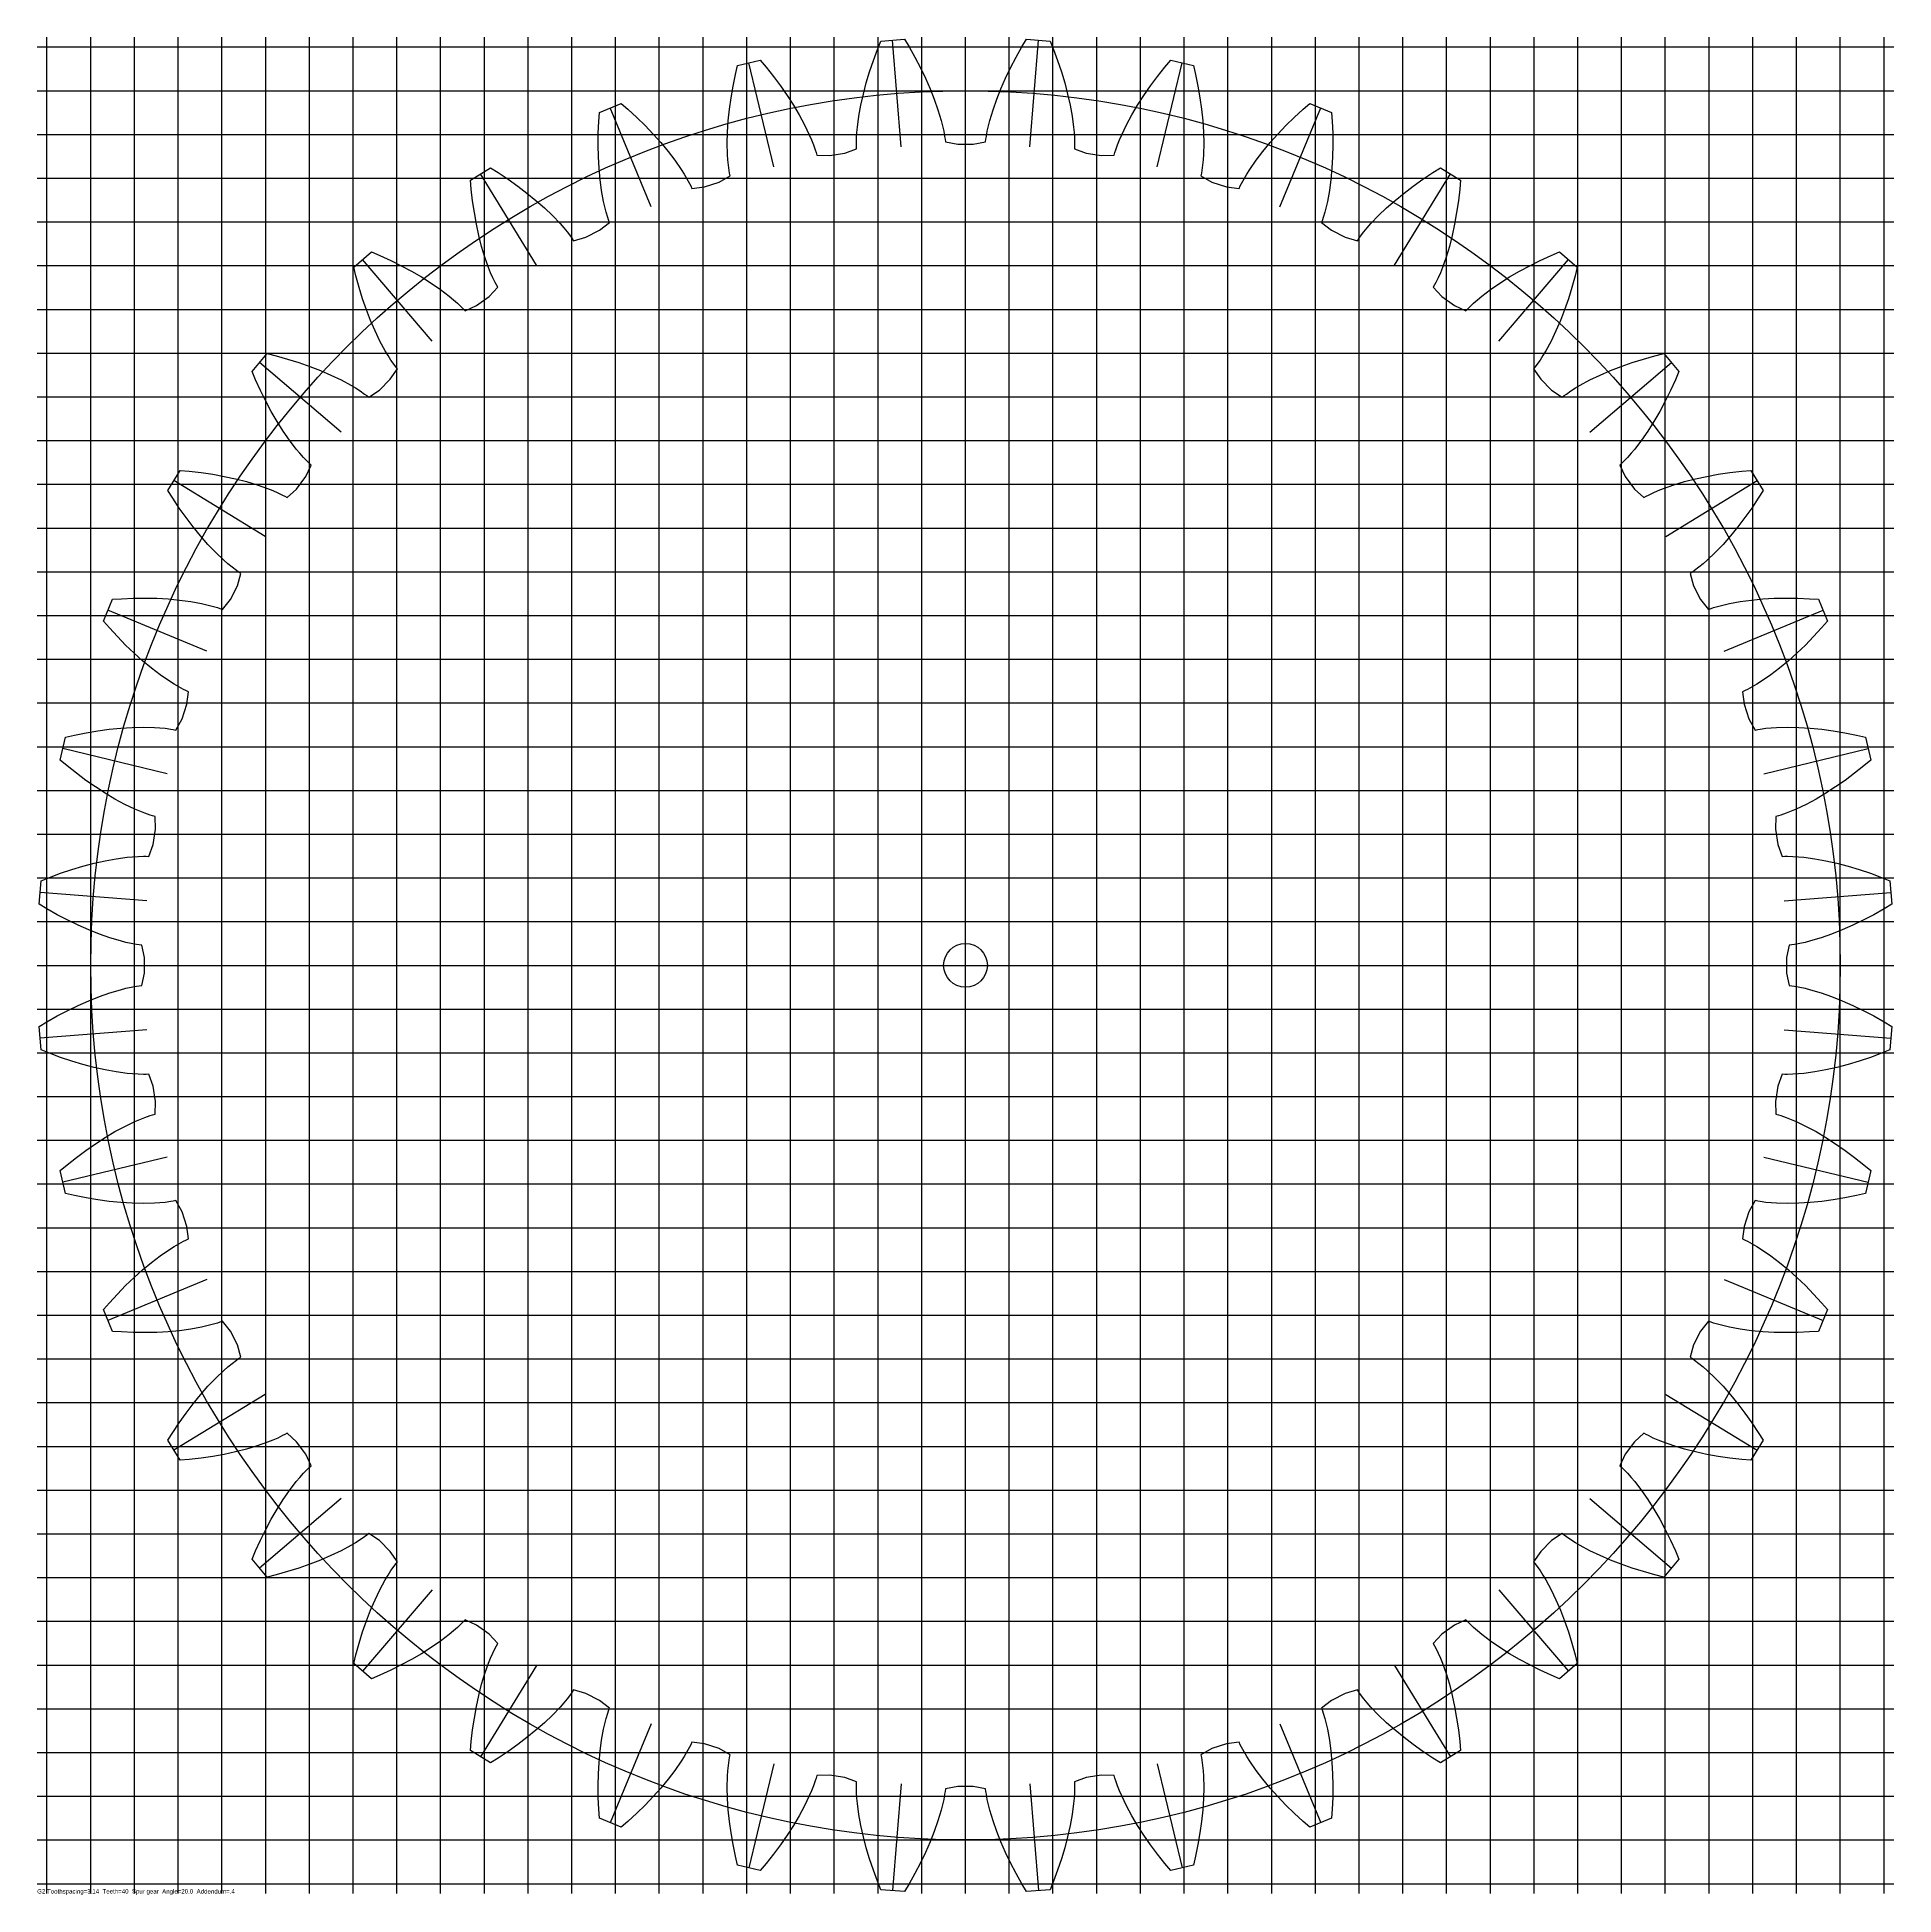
# Model space of a CAD drawing. Extents: x 0 to 42.4, y 0 to 42.4.
import ezdxf

# ---------------------------------------------------------------- set-up
doc = ezdxf.new("R2010")
doc.units = 0
doc.layers.add('labels', color=1, linetype='Continuous')
doc.styles.add('ARIAL', font='Arial.ttf')

msp = doc.modelspace()

# ---------------------------------------------------------------- linework, layer by layer
at = {"layer": 'a'}
for p, q in [((21.22491, 14.14994), (21.22491, 28.29988)), ((14.14994, 21.22491), (28.29988, 21.22491))]:
    msp.add_line(p, q, dxfattribs=at)
msp.add_lwpolyline([(2.45064, 21.40151), (2.39421, 21.68573), (2.33311, 21.6926), (2.27207, 21.70144), (2.1501, 21.72358), (2.02829, 21.75052), (1.90662, 21.78153), (1.66374, 21.8541), (1.42152, 21.93905), (1.18003, 22.03511), (0.93937, 22.1414), (0.69965, 22.25732), (0.46095, 22.38238), (0.2234, 22.51623), (0.04604, 22.6222), (0.08821, 23.15792), (0.27995, 23.23484), (0.53552, 23.32988), (0.79084, 23.41607), (1.04575, 23.49305), (1.30007, 23.56039), (1.55361, 23.61749), (1.80614, 23.66351), (2.05739, 23.69718), (2.18241, 23.70878), (2.30694, 23.71633), (2.43086, 23.71912), (2.49254, 23.7183), (2.55396, 23.71553), (2.65416, 23.98742), (2.70941, 24.33628), (2.69813, 24.62582), (2.63886, 24.64217), (2.57996, 24.66045), (2.46296, 24.70139), (2.34686, 24.74706), (2.23154, 24.79672), (2.003, 24.90639), (1.77704, 25.02819), (1.55356, 25.16084), (1.33249, 25.30347), (1.11385, 25.45546), (0.89766, 25.61633), (0.68397, 25.78569), (0.52538, 25.9181), (0.65082, 26.44063), (0.85224, 26.48661), (1.11953, 26.5405), (1.38519, 26.58568), (1.64901, 26.62185), (1.91073, 26.64857), (2.17008, 26.6653), (2.4267, 26.67125), (2.68012, 26.66521), (2.80542, 26.6571), (2.92959, 26.64508), (3.05243, 26.62844), (3.11322, 26.61799), (3.17345, 26.60565), (3.31495, 26.85851), (3.4241, 27.19443), (3.45825, 27.48218), (3.40227, 27.50759), (3.34694, 27.53487), (3.23779, 27.59361), (3.13026, 27.65687), (3.02413, 27.72396), (2.81556, 27.86803), (2.61145, 28.02368), (2.41146, 28.18966), (2.21543, 28.36512), (2.02326, 28.54944), (1.83489, 28.74215), (1.65033, 28.94285), (1.5144, 29.09844), (1.72004, 29.59491), (1.92618, 29.60881), (2.19861, 29.62023), (2.46806, 29.6233), (2.73429, 29.61775), (2.99697, 29.6032), (3.25574, 29.57915), (3.51013, 29.54488), (3.75949, 29.49927), (3.88197, 29.47166), (4.00274, 29.44037), (4.12146, 29.40472), (4.17987, 29.38489), (4.23742, 29.36327), (4.41674, 29.59089), (4.57709, 29.9056), (4.65584, 30.18446), (4.60452, 30.21832), (4.55415, 30.25391), (4.45552, 30.329), (4.35922, 30.40831), (4.26489, 30.49118), (4.08143, 30.6661), (3.90417, 30.85177), (3.73261, 31.04698), (3.56644, 31.25095), (3.40547, 31.46306), (3.24957, 31.68286), (3.09868, 31.90997), (2.98876, 32.08491), (3.26954, 32.5431), (3.47531, 32.52458), (3.74617, 32.49323), (4.01279, 32.45412), (4.27486, 32.40699), (4.53204, 32.35153), (4.78386, 32.28729), (5.02976, 32.21365), (5.26891, 32.12959), (5.38557, 32.08317), (5.49996, 32.03336), (5.61164, 31.97958), (5.66622, 31.95086), (5.71969, 31.92051), (5.9324, 32.11727), (6.14001, 32.40302), (6.26141, 32.66612), (6.21602, 32.70759), (6.17184, 32.75063), (6.08618, 32.84023), (6.00347, 32.93362), (5.92326, 33.03023), (5.76942, 33.2317), (5.62339, 33.4428), (5.48448, 33.66245), (5.35227, 33.8899), (5.22646, 34.12459), (5.10686, 34.36607), (4.99335, 34.61399), (4.91216, 34.80397), (5.26115, 35.21259), (5.46149, 35.16211), (5.72412, 35.08878), (5.98133, 35.00843), (6.23281, 34.92089), (6.47814, 34.82588), (6.71682, 34.72304), (6.94817, 34.61184), (7.17123, 34.49141), (7.27919, 34.4273), (7.38437, 34.36022), (7.48626, 34.28963), (7.53568, 34.25272), (7.58374, 34.21438), (7.82462, 34.37544), (8.07438, 34.62519), (8.23544, 34.86607), (8.1971, 34.91413), (8.16019, 34.96355), (8.0896, 35.06544), (8.02251, 35.17063), (7.95841, 35.27859), (7.83798, 35.50164), (7.72677, 35.733), (7.62393, 35.97167), (7.52893, 36.217), (7.44138, 36.46848), (7.36103, 36.7257), (7.2877, 36.98832), (7.23723, 37.18866), (7.64585, 37.53766), (7.83582, 37.45646), (8.08374, 37.34295), (8.32523, 37.22336), (8.55991, 37.09755), (8.78736, 36.96533), (9.00701, 36.82642), (9.21812, 36.6804), (9.41959, 36.52655), (9.51619, 36.44635), (9.60959, 36.36364), (9.69918, 36.27798), (9.74222, 36.23379), (9.78369, 36.1884), (10.0468, 36.3098), (10.33255, 36.51741), (10.52931, 36.73013), (10.49896, 36.78359), (10.47023, 36.83818), (10.41645, 36.94986), (10.36665, 37.06424), (10.32022, 37.1809), (10.23617, 37.42005), (10.16252, 37.66595), (10.09829, 37.91778), (10.04283, 38.17495), (9.9957, 38.43703), (9.95658, 38.70365), (9.92524, 38.97451), (9.90672, 39.18028), (10.36491, 39.46105), (10.53984, 39.35114), (10.76695, 39.20024), (10.98675, 39.04434), (11.19887, 38.88337), (11.40283, 38.7172), (11.59805, 38.54564), (11.78371, 38.36839), (11.95864, 38.18492), (12.0415, 38.09059), (12.12081, 37.99429), (12.1959, 37.89567), (12.2315, 37.84529), (12.26536, 37.79398), (12.54421, 37.87272), (12.85893, 38.03307), (13.08654, 38.21239), (13.06493, 38.26995), (13.04509, 38.32835), (13.00945, 38.44707), (12.97815, 38.56784), (12.95054, 38.69032), (12.90493, 38.93968), (12.87066, 39.19407), (12.84661, 39.45285), (12.83207, 39.71553), (12.82652, 39.98175), (12.82959, 40.25121), (12.841, 40.52364), (12.8549, 40.72977), (13.35137, 40.93542), (13.50696, 40.79949), (13.70767, 40.61492), (13.90037, 40.42656), (14.0847, 40.23438), (14.26015, 40.03835), (14.42613, 39.83837), (14.58178, 39.63425), (14.72585, 39.42568), (14.79294, 39.31955), (14.85621, 39.21202), (14.91495, 39.10287), (14.94222, 39.04755), (14.96764, 38.99157), (15.25538, 39.02572), (15.5913, 39.13487), (15.84416, 39.27637), (15.83182, 39.3366), (15.82137, 39.39739), (15.80473, 39.52022), (15.79271, 39.6444), (15.78461, 39.76969), (15.77857, 40.02311), (15.78451, 40.27973), (15.80124, 40.53908), (15.82797, 40.80081), (15.86413, 41.06462), (15.90932, 41.33028), (15.96321, 41.59757), (16.00918, 41.79899), (16.53171, 41.92444), (16.66412, 41.76584), (16.83348, 41.55215), (16.99435, 41.33596), (17.14634, 41.11732), (17.28897, 40.89626), (17.42162, 40.67277), (17.54342, 40.44682), (17.65309, 40.21828), (17.70275, 40.10296), (17.74842, 39.98686), (17.78936, 39.86986), (17.80765, 39.81095), (17.82399, 39.75168), (18.11354, 39.7404), (18.46239, 39.79565), (18.73428, 39.89586), (18.73151, 39.95728), (18.7307, 40.01895), (18.73348, 40.14288), (18.74104, 40.2674), (18.75263, 40.39243), (18.78631, 40.64367), (18.83233, 40.8962), (18.88942, 41.14974), (18.95676, 41.40406), (19.03375, 41.65897), (19.11994, 41.91429), (19.21498, 42.16986), (19.29189, 42.36161), (19.82761, 42.40377), (19.93358, 42.22642), (20.06743, 41.98886), (20.1925, 41.75017), (20.30841, 41.51044), (20.41471, 41.26979), (20.51076, 41.0283), (20.59572, 40.78607), (20.66829, 40.54319), (20.6993, 40.42152), (20.72624, 40.29971), (20.74837, 40.17775), (20.75722, 40.1167), (20.76409, 40.05561), (21.0483, 39.99917), (21.40151, 39.99917), (21.68573, 40.05561), (21.6926, 40.1167), (21.70144, 40.17775), (21.72358, 40.29971), (21.75052, 40.42152), (21.78153, 40.54319), (21.8541, 40.78607), (21.93905, 41.0283), (22.03511, 41.26979), (22.1414, 41.51044), (22.25732, 41.75017), (22.38238, 41.98886), (22.51623, 42.22642), (22.6222, 42.40377), (23.15792, 42.36161), (23.23484, 42.16986), (23.32988, 41.91429), (23.41607, 41.65897), (23.49305, 41.40406), (23.56039, 41.14974), (23.61749, 40.8962), (23.66351, 40.64367), (23.69718, 40.39243), (23.70878, 40.2674), (23.71633, 40.14288), (23.71912, 40.01895), (23.7183, 39.95728), (23.71553, 39.89586), (23.98742, 39.79565), (24.33628, 39.7404), (24.62582, 39.75168), (24.64217, 39.81095), (24.66045, 39.86986), (24.70139, 39.98686), (24.74706, 40.10296), (24.79672, 40.21828), (24.90639, 40.44682), (25.02819, 40.67277), (25.16084, 40.89626), (25.30347, 41.11732), (25.45546, 41.33596), (25.61633, 41.55215), (25.78569, 41.76584), (25.9181, 41.92444), (26.44063, 41.79899), (26.48661, 41.59757), (26.5405, 41.33028), (26.58568, 41.06462), (26.62185, 40.80081), (26.64857, 40.53908), (26.6653, 40.27973), (26.67125, 40.02311), (26.66521, 39.76969), (26.6571, 39.6444), (26.64508, 39.52022), (26.62844, 39.39739), (26.61799, 39.3366), (26.60565, 39.27637), (26.85851, 39.13487), (27.19443, 39.02572), (27.48218, 38.99157), (27.50759, 39.04755), (27.53487, 39.10287), (27.59361, 39.21202), (27.65687, 39.31955), (27.72396, 39.42568), (27.86803, 39.63425), (28.02368, 39.83837), (28.18966, 40.03835), (28.36512, 40.23438), (28.54944, 40.42656), (28.74215, 40.61492), (28.94285, 40.79949), (29.09844, 40.93542), (29.59491, 40.72977), (29.60881, 40.52364), (29.62023, 40.25121), (29.6233, 39.98175), (29.61775, 39.71553), (29.6032, 39.45285), (29.57915, 39.19407), (29.54488, 38.93968), (29.49927, 38.69032), (29.47166, 38.56784), (29.44037, 38.44707), (29.40472, 38.32835), (29.38489, 38.26995), (29.36327, 38.21239), (29.59089, 38.03307), (29.9056, 37.87272), (30.18446, 37.79398), (30.21832, 37.84529), (30.25391, 37.89567), (30.329, 37.99429), (30.40831, 38.09059), (30.49118, 38.18492), (30.6661, 38.36839), (30.85177, 38.54564), (31.04698, 38.7172), (31.25095, 38.88337), (31.46306, 39.04434), (31.68286, 39.20024), (31.90997, 39.35114), (32.08491, 39.46105), (32.5431, 39.18028), (32.52458, 38.97451), (32.49323, 38.70365), (32.45412, 38.43703), (32.40699, 38.17495), (32.35153, 37.91778), (32.28729, 37.66595), (32.21365, 37.42005), (32.12959, 37.1809), (32.08317, 37.06424), (32.03336, 36.94986), (31.97958, 36.83818), (31.95086, 36.78359), (31.92051, 36.73013), (32.11727, 36.51741), (32.40302, 36.3098), (32.66612, 36.1884), (32.70759, 36.23379), (32.75063, 36.27798), (32.84023, 36.36364), (32.93362, 36.44635), (33.03023, 36.52655), (33.2317, 36.6804), (33.4428, 36.82642), (33.66245, 36.96533), (33.8899, 37.09755), (34.12459, 37.22336), (34.36607, 37.34295), (34.61399, 37.45646), (34.80397, 37.53766), (35.21259, 37.18866), (35.16211, 36.98832), (35.08878, 36.7257), (35.00843, 36.46848), (34.92089, 36.217), (34.82588, 35.97167), (34.72304, 35.733), (34.61184, 35.50164), (34.49141, 35.27859), (34.4273, 35.17063), (34.36022, 35.06544), (34.28963, 34.96355), (34.25272, 34.91413), (34.21438, 34.86607), (34.37544, 34.62519), (34.62519, 34.37544), (34.86607, 34.21438), (34.91413, 34.25272), (34.96355, 34.28963), (35.06544, 34.36022), (35.17063, 34.4273), (35.27859, 34.49141), (35.50164, 34.61184), (35.733, 34.72304), (35.97167, 34.82588), (36.217, 34.92089), (36.46848, 35.00843), (36.7257, 35.08878), (36.98832, 35.16211), (37.18866, 35.21259), (37.53766, 34.80397), (37.45646, 34.61399), (37.34295, 34.36607), (37.22336, 34.12459), (37.09755, 33.8899), (36.96533, 33.66245), (36.82642, 33.4428), (36.6804, 33.2317), (36.52655, 33.03023), (36.44635, 32.93362), (36.36364, 32.84023), (36.27798, 32.75063), (36.23379, 32.70759), (36.1884, 32.66612), (36.3098, 32.40302), (36.51741, 32.11727), (36.73013, 31.92051), (36.78359, 31.95086), (36.83818, 31.97958), (36.94986, 32.03336), (37.06424, 32.08317), (37.1809, 32.12959), (37.42005, 32.21365), (37.66595, 32.28729), (37.91778, 32.35153), (38.17495, 32.40699), (38.43703, 32.45412), (38.70365, 32.49323), (38.97451, 32.52458), (39.18028, 32.5431), (39.46105, 32.08491), (39.35114, 31.90997), (39.20024, 31.68286), (39.04434, 31.46306), (38.88337, 31.25095), (38.7172, 31.04698), (38.54564, 30.85177), (38.36839, 30.6661), (38.18492, 30.49118), (38.09059, 30.40831), (37.99429, 30.329), (37.89567, 30.25391), (37.84529, 30.21832), (37.79398, 30.18446), (37.87272, 29.9056), (38.03307, 29.59089), (38.21239, 29.36327), (38.26995, 29.38489), (38.32835, 29.40472), (38.44707, 29.44037), (38.56784, 29.47166), (38.69032, 29.49927), (38.93968, 29.54488), (39.19407, 29.57915), (39.45285, 29.6032), (39.71553, 29.61775), (39.98175, 29.6233), (40.25121, 29.62023), (40.52364, 29.60881), (40.72977, 29.59491), (40.93542, 29.09844), (40.79949, 28.94285), (40.61492, 28.74215), (40.42656, 28.54944), (40.23438, 28.36512), (40.03835, 28.18966), (39.83837, 28.02368), (39.63425, 27.86803), (39.42568, 27.72396), (39.31955, 27.65687), (39.21202, 27.59361), (39.10287, 27.53487), (39.04755, 27.50759), (38.99157, 27.48218), (39.02572, 27.19443), (39.13487, 26.85851), (39.27637, 26.60565), (39.3366, 26.61799), (39.39739, 26.62844), (39.52022, 26.64508), (39.6444, 26.6571), (39.76969, 26.66521), (40.02311, 26.67125), (40.27973, 26.6653), (40.53908, 26.64857), (40.80081, 26.62185), (41.06462, 26.58568), (41.33028, 26.5405), (41.59757, 26.48661), (41.79899, 26.44063), (41.92444, 25.9181), (41.76584, 25.78569), (41.55215, 25.61633), (41.33596, 25.45546), (41.11732, 25.30347), (40.89626, 25.16084), (40.67277, 25.02819), (40.44682, 24.90639), (40.21828, 24.79672), (40.10296, 24.74706), (39.98686, 24.70139), (39.86986, 24.66045), (39.81095, 24.64217), (39.75168, 24.62582), (39.7404, 24.33628), (39.79565, 23.98742), (39.89586, 23.71553), (39.95728, 23.7183), (40.01895, 23.71912), (40.14288, 23.71633), (40.2674, 23.70878), (40.39243, 23.69718), (40.64367, 23.66351), (40.8962, 23.61749), (41.14974, 23.56039), (41.40406, 23.49305), (41.65897, 23.41607), (41.91429, 23.32988), (42.16986, 23.23484), (42.36161, 23.15792), (42.40377, 22.6222), (42.22642, 22.51623), (41.98886, 22.38238), (41.75017, 22.25732), (41.51044, 22.1414), (41.26979, 22.03511), (41.0283, 21.93905), (40.78607, 21.8541), (40.54319, 21.78153), (40.42152, 21.75052), (40.29971, 21.72358), (40.17775, 21.70144), (40.1167, 21.6926), (40.05561, 21.68573), (39.99917, 21.40151), (39.99917, 21.0483), (40.05561, 20.76409), (40.1167, 20.75722), (40.17775, 20.74837), (40.29971, 20.72624), (40.42152, 20.6993), (40.54319, 20.66829), (40.78607, 20.59572), (41.0283, 20.51076), (41.26979, 20.41471), (41.51044, 20.30841), (41.75017, 20.1925), (41.98886, 20.06743), (42.22642, 19.93358), (42.40377, 19.82761), (42.36161, 19.29189), (42.16986, 19.21498), (41.91429, 19.11994), (41.65897, 19.03375), (41.40406, 18.95676), (41.14974, 18.88942), (40.8962, 18.83233), (40.64367, 18.78631), (40.39243, 18.75263), (40.2674, 18.74104), (40.14288, 18.73348), (40.01895, 18.7307), (39.95728, 18.73151), (39.89586, 18.73428), (39.79565, 18.46239), (39.7404, 18.11354), (39.75168, 17.82399), (39.81095, 17.80765), (39.86986, 17.78936), (39.98686, 17.74842), (40.10296, 17.70275), (40.21828, 17.65309), (40.44682, 17.54342), (40.67277, 17.42162), (40.89626, 17.28897), (41.11732, 17.14634), (41.33596, 16.99435), (41.55215, 16.83348), (41.76584, 16.66412), (41.92444, 16.53171), (41.79899, 16.00918), (41.59757, 15.96321), (41.33028, 15.90932), (41.06462, 15.86413), (40.80081, 15.82797), (40.53908, 15.80124), (40.27973, 15.78451), (40.02311, 15.77857), (39.76969, 15.78461), (39.6444, 15.79271), (39.52022, 15.80473), (39.39739, 15.82137), (39.3366, 15.83182), (39.27637, 15.84416), (39.13487, 15.5913), (39.02572, 15.25538), (38.99157, 14.96764), (39.04755, 14.94222), (39.10287, 14.91495), (39.21202, 14.85621), (39.31955, 14.79294), (39.42568, 14.72585), (39.63425, 14.58178), (39.83837, 14.42613), (40.03835, 14.26015), (40.23438, 14.0847), (40.42656, 13.90037), (40.61492, 13.70767), (40.79949, 13.50696), (40.93542, 13.35137), (40.72977, 12.8549), (40.52364, 12.841), (40.25121, 12.82959), (39.98175, 12.82652), (39.71553, 12.83207), (39.45285, 12.84661), (39.19407, 12.87066), (38.93968, 12.90493), (38.69032, 12.95054), (38.56784, 12.97815), (38.44707, 13.00945), (38.32835, 13.04509), (38.26995, 13.06493), (38.21239, 13.08654), (38.03307, 12.85893), (37.87272, 12.54421), (37.79398, 12.26536), (37.84529, 12.2315), (37.89567, 12.1959), (37.99429, 12.12081), (38.09059, 12.0415), (38.18492, 11.95864), (38.36839, 11.78371), (38.54564, 11.59805), (38.7172, 11.40283), (38.88337, 11.19887), (39.04434, 10.98675), (39.20024, 10.76695), (39.35114, 10.53984), (39.46105, 10.36491), (39.18028, 9.90672), (38.97451, 9.92524), (38.70365, 9.95658), (38.43703, 9.9957), (38.17495, 10.04283), (37.91778, 10.09829), (37.66595, 10.16252), (37.42005, 10.23617), (37.1809, 10.32022), (37.06424, 10.36665), (36.94986, 10.41645), (36.83818, 10.47023), (36.78359, 10.49896), (36.73013, 10.52931), (36.51741, 10.33255), (36.3098, 10.0468), (36.1884, 9.78369), (36.23379, 9.74222), (36.27798, 9.69918), (36.36364, 9.60959), (36.44635, 9.51619), (36.52655, 9.41959), (36.6804, 9.21812), (36.82642, 9.00701), (36.96533, 8.78736), (37.09755, 8.55991), (37.22336, 8.32523), (37.34295, 8.08374), (37.45646, 7.83582), (37.53766, 7.64585), (37.18866, 7.23723), (36.98832, 7.2877), (36.7257, 7.36103), (36.46848, 7.44138), (36.217, 7.52893), (35.97167, 7.62393), (35.733, 7.72677), (35.50164, 7.83798), (35.27859, 7.95841), (35.17063, 8.02251), (35.06544, 8.0896), (34.96355, 8.16019), (34.91413, 8.1971), (34.86607, 8.23544), (34.62519, 8.07438), (34.37544, 7.82462), (34.21438, 7.58374), (34.25272, 7.53568), (34.28963, 7.48626), (34.36022, 7.38437), (34.4273, 7.27919), (34.49141, 7.17123), (34.61184, 6.94817), (34.72304, 6.71682), (34.82588, 6.47814), (34.92089, 6.23281), (35.00843, 5.98133), (35.08878, 5.72412), (35.16211, 5.46149), (35.21259, 5.26115), (34.80397, 4.91216), (34.61399, 4.99335), (34.36607, 5.10686), (34.12459, 5.22646), (33.8899, 5.35227), (33.66245, 5.48448), (33.4428, 5.62339), (33.2317, 5.76942), (33.03023, 5.92326), (32.93362, 6.00347), (32.84023, 6.08618), (32.75063, 6.17184), (32.70759, 6.21602), (32.66612, 6.26141), (32.40302, 6.14001), (32.11727, 5.9324), (31.92051, 5.71969), (31.95086, 5.66622), (31.97958, 5.61164), (32.03336, 5.49996), (32.08317, 5.38557), (32.12959, 5.26891), (32.21365, 5.02976), (32.28729, 4.78386), (32.35153, 4.53204), (32.40699, 4.27486), (32.45412, 4.01279), (32.49323, 3.74617), (32.52458, 3.47531), (32.5431, 3.26954), (32.08491, 2.98876), (31.90997, 3.09868), (31.68286, 3.24957), (31.46306, 3.40547), (31.25095, 3.56644), (31.04698, 3.73261), (30.85177, 3.90417), (30.6661, 4.08143), (30.49118, 4.26489), (30.40831, 4.35922), (30.329, 4.45552), (30.25391, 4.55415), (30.21832, 4.60452), (30.18446, 4.65584), (29.9056, 4.57709), (29.59089, 4.41674), (29.36327, 4.23742), (29.38489, 4.17987), (29.40472, 4.12146), (29.44037, 4.00274), (29.47166, 3.88197), (29.49927, 3.75949), (29.54488, 3.51013), (29.57915, 3.25574), (29.6032, 2.99697), (29.61775, 2.73429), (29.6233, 2.46806), (29.62023, 2.19861), (29.60881, 1.92618), (29.59491, 1.72004), (29.09844, 1.5144), (28.94285, 1.65033), (28.74215, 1.83489), (28.54944, 2.02326), (28.36512, 2.21543), (28.18966, 2.41146), (28.02368, 2.61145), (27.86803, 2.81556), (27.72396, 3.02413), (27.65687, 3.13026), (27.59361, 3.23779), (27.53487, 3.34694), (27.50759, 3.40227), (27.48218, 3.45825), (27.19443, 3.4241), (26.85851, 3.31495), (26.60565, 3.17345), (26.61799, 3.11322), (26.62844, 3.05243), (26.64508, 2.92959), (26.6571, 2.80542), (26.66521, 2.68012), (26.67125, 2.4267), (26.6653, 2.17008), (26.64857, 1.91073), (26.62185, 1.64901), (26.58568, 1.38519), (26.5405, 1.11953), (26.48661, 0.85224), (26.44063, 0.65082), (25.9181, 0.52538), (25.78569, 0.68397), (25.61633, 0.89766), (25.45546, 1.11385), (25.30347, 1.33249), (25.16084, 1.55356), (25.02819, 1.77704), (24.90639, 2.003), (24.79672, 2.23154), (24.74706, 2.34686), (24.70139, 2.46296), (24.66045, 2.57996), (24.64217, 2.63886), (24.62582, 2.69813), (24.33628, 2.70941), (23.98742, 2.65416), (23.71553, 2.55396), (23.7183, 2.49254), (23.71912, 2.43086), (23.71633, 2.30694), (23.70878, 2.18241), (23.69718, 2.05739), (23.66351, 1.80614), (23.61749, 1.55361), (23.56039, 1.30007), (23.49305, 1.04575), (23.41607, 0.79084), (23.32988, 0.53552), (23.23484, 0.27995), (23.15792, 0.08821), (22.6222, 0.04604), (22.51623, 0.2234), (22.38238, 0.46095), (22.25732, 0.69965), (22.1414, 0.93937), (22.03511, 1.18003), (21.93905, 1.42152), (21.8541, 1.66374), (21.78153, 1.90662), (21.75052, 2.02829), (21.72358, 2.1501), (21.70144, 2.27207), (21.6926, 2.33311), (21.68573, 2.39421), (21.40151, 2.45064), (21.0483, 2.45064), (20.76409, 2.39421), (20.75722, 2.33311), (20.74837, 2.27207), (20.72624, 2.1501), (20.6993, 2.02829), (20.66829, 1.90662), (20.59572, 1.66374), (20.51076, 1.42152), (20.41471, 1.18003), (20.30841, 0.93937), (20.1925, 0.69965), (20.06743, 0.46095), (19.93358, 0.2234), (19.82761, 0.04604), (19.29189, 0.08821), (19.21498, 0.27995), (19.11994, 0.53552), (19.03375, 0.79084), (18.95676, 1.04575), (18.88942, 1.30007), (18.83233, 1.55361), (18.78631, 1.80614), (18.75263, 2.05739), (18.74104, 2.18241), (18.73348, 2.30694), (18.7307, 2.43086), (18.73151, 2.49254), (18.73428, 2.55396), (18.46239, 2.65416), (18.11354, 2.70941), (17.82399, 2.69813), (17.80765, 2.63886), (17.78936, 2.57996), (17.74842, 2.46296), (17.70275, 2.34686), (17.65309, 2.23154), (17.54342, 2.003), (17.42162, 1.77704), (17.28897, 1.55356), (17.14634, 1.33249), (16.99435, 1.11385), (16.83348, 0.89766), (16.66412, 0.68397), (16.53171, 0.52538), (16.00918, 0.65082), (15.96321, 0.85224), (15.90932, 1.11953), (15.86413, 1.38519), (15.82797, 1.64901), (15.80124, 1.91073), (15.78451, 2.17008), (15.77857, 2.4267), (15.78461, 2.68012), (15.79271, 2.80542), (15.80473, 2.92959), (15.82137, 3.05243), (15.83182, 3.11322), (15.84416, 3.17345), (15.5913, 3.31495), (15.25538, 3.4241), (14.96764, 3.45825), (14.94222, 3.40227), (14.91495, 3.34694), (14.85621, 3.23779), (14.79294, 3.13026), (14.72585, 3.02413), (14.58178, 2.81556), (14.42613, 2.61145), (14.26015, 2.41146), (14.0847, 2.21543), (13.90037, 2.02326), (13.70767, 1.83489), (13.50696, 1.65033), (13.35137, 1.5144), (12.8549, 1.72004), (12.841, 1.92618), (12.82959, 2.19861), (12.82652, 2.46806), (12.83207, 2.73429), (12.84661, 2.99697), (12.87066, 3.25574), (12.90493, 3.51013), (12.95054, 3.75949), (12.97815, 3.88197), (13.00945, 4.00274), (13.04509, 4.12146), (13.06493, 4.17987), (13.08654, 4.23742), (12.85893, 4.41674), (12.54421, 4.57709), (12.26536, 4.65584), (12.2315, 4.60452), (12.1959, 4.55415), (12.12081, 4.45552), (12.0415, 4.35922), (11.95864, 4.26489), (11.78371, 4.08143), (11.59805, 3.90417), (11.40283, 3.73261), (11.19887, 3.56644), (10.98675, 3.40547), (10.76695, 3.24957), (10.53984, 3.09868), (10.36491, 2.98876), (9.90672, 3.26954), (9.92524, 3.47531), (9.95658, 3.74617), (9.9957, 4.01279), (10.04283, 4.27486), (10.09829, 4.53204), (10.16252, 4.78386), (10.23617, 5.02976), (10.32022, 5.26891), (10.36665, 5.38557), (10.41645, 5.49996), (10.47023, 5.61164), (10.49896, 5.66622), (10.52931, 5.71969), (10.33255, 5.9324), (10.0468, 6.14001), (9.78369, 6.26141), (9.74222, 6.21602), (9.69918, 6.17184), (9.60959, 6.08618), (9.51619, 6.00347), (9.41959, 5.92326), (9.21812, 5.76942), (9.00701, 5.62339), (8.78736, 5.48448), (8.55991, 5.35227), (8.32523, 5.22646), (8.08374, 5.10686), (7.83582, 4.99335), (7.64585, 4.91216), (7.23723, 5.26115), (7.2877, 5.46149), (7.36103, 5.72412), (7.44138, 5.98133), (7.52893, 6.23281), (7.62393, 6.47814), (7.72677, 6.71682), (7.83798, 6.94817), (7.95841, 7.17123), (8.02251, 7.27919), (8.0896, 7.38437), (8.16019, 7.48626), (8.1971, 7.53568), (8.23544, 7.58374), (8.07438, 7.82462), (7.82462, 8.07438), (7.58374, 8.23544), (7.53568, 8.1971), (7.48626, 8.16019), (7.38437, 8.0896), (7.27919, 8.02251), (7.17123, 7.95841), (6.94817, 7.83798), (6.71682, 7.72677), (6.47814, 7.62393), (6.23281, 7.52893), (5.98133, 7.44138), (5.72412, 7.36103), (5.46149, 7.2877), (5.26115, 7.23723), (4.91216, 7.64585), (4.99335, 7.83582), (5.10686, 8.08374), (5.22646, 8.32523), (5.35227, 8.55991), (5.48448, 8.78736), (5.62339, 9.00701), (5.76942, 9.21812), (5.92326, 9.41959), (6.00347, 9.51619), (6.08618, 9.60959), (6.17184, 9.69918), (6.21602, 9.74222), (6.26141, 9.78369), (6.14001, 10.0468), (5.9324, 10.33255), (5.71969, 10.52931), (5.66622, 10.49896), (5.61164, 10.47023), (5.49996, 10.41645), (5.38557, 10.36665), (5.26891, 10.32022), (5.02976, 10.23617), (4.78386, 10.16252), (4.53204, 10.09829), (4.27486, 10.04283), (4.01279, 9.9957), (3.74617, 9.95658), (3.47531, 9.92524), (3.26954, 9.90672), (2.98876, 10.36491), (3.09868, 10.53984), (3.24957, 10.76695), (3.40547, 10.98675), (3.56644, 11.19887), (3.73261, 11.40283), (3.90417, 11.59805), (4.08143, 11.78371), (4.26489, 11.95864), (4.35922, 12.0415), (4.45552, 12.12081), (4.55415, 12.1959), (4.60452, 12.2315), (4.65584, 12.26536), (4.57709, 12.54421), (4.41674, 12.85893), (4.23742, 13.08654), (4.17987, 13.06493), (4.12146, 13.04509), (4.00274, 13.00945), (3.88197, 12.97815), (3.75949, 12.95054), (3.51013, 12.90493), (3.25574, 12.87066), (2.99697, 12.84661), (2.73429, 12.83207), (2.46806, 12.82652), (2.19861, 12.82959), (1.92618, 12.841), (1.72004, 12.8549), (1.5144, 13.35137), (1.65033, 13.50696), (1.83489, 13.70767), (2.02326, 13.90037), (2.21543, 14.0847), (2.41146, 14.26015), (2.61145, 14.42613), (2.81556, 14.58178), (3.02413, 14.72585), (3.13026, 14.79294), (3.23779, 14.85621), (3.34694, 14.91495), (3.40227, 14.94222), (3.45825, 14.96764), (3.4241, 15.25538), (3.31495, 15.5913), (3.17345, 15.84416), (3.11322, 15.83182), (3.05243, 15.82137), (2.92959, 15.80473), (2.80542, 15.79271), (2.68012, 15.78461), (2.4267, 15.77857), (2.17008, 15.78451), (1.91073, 15.80124), (1.64901, 15.82797), (1.38519, 15.86413), (1.11953, 15.90932), (0.85224, 15.96321), (0.65082, 16.00918), (0.52538, 16.53171), (0.68397, 16.66412), (0.89766, 16.83348), (1.11385, 16.99435), (1.33249, 17.14634), (1.55356, 17.28897), (1.77704, 17.42162), (2.003, 17.54342), (2.23154, 17.65309), (2.34686, 17.70275), (2.46296, 17.74842), (2.57996, 17.78936), (2.63886, 17.80765), (2.69813, 17.82399), (2.70941, 18.11354), (2.65416, 18.46239), (2.55396, 18.73428), (2.49254, 18.73151), (2.43086, 18.7307), (2.30694, 18.73348), (2.18241, 18.74104), (2.05739, 18.75263), (1.80614, 18.78631), (1.55361, 18.83233), (1.30007, 18.88942), (1.04575, 18.95676), (0.79084, 19.03375), (0.53552, 19.11994), (0.27995, 19.21498), (0.08821, 19.29189), (0.04604, 19.82761), (0.2234, 19.93358), (0.46095, 20.06743), (0.69965, 20.1925), (0.93937, 20.30841), (1.18003, 20.41471), (1.42152, 20.51076), (1.66374, 20.59572), (1.90662, 20.66829), (2.02829, 20.6993), (2.1501, 20.72624), (2.27207, 20.74837), (2.33311, 20.75722), (2.39421, 20.76409), (2.45064, 21.0483)], close=True, dxfattribs=at)
msp.add_circle((21.22491, 21.22491), 0.5, dxfattribs=at)
at = {"layer": 'b'}
for p, q in [((0, 42.22491), (42.44981, 42.22491)), ((0.22491, 0), (0.22491, 42.44981)), ((1.22491, 0), (1.22491, 42.44981)), ((2.22491, 0), (2.22491, 42.44981)), ((3.22491, 0), (3.22491, 42.44981)), ((4.22491, 0), (4.22491, 42.44981)), ((5.22491, 0), (5.22491, 42.44981)), ((6.22491, 0), (6.22491, 42.44981)), ((7.22491, 0), (7.22491, 42.44981)), ((8.22491, 0), (8.22491, 42.44981)), ((9.22491, 0), (9.22491, 42.44981)), ((10.22491, 0), (10.22491, 42.44981)), ((11.22491, 0), (11.22491, 42.44981)), ((12.22491, 0), (12.22491, 42.44981)), ((13.22491, 0), (13.22491, 42.44981)), ((14.22491, 0), (14.22491, 42.44981)), ((15.22491, 0), (15.22491, 42.44981)), ((16.22491, 0), (16.22491, 42.44981)), ((17.22491, 0), (17.22491, 42.44981)), ((18.22491, 0), (18.22491, 42.44981)), ((19.22491, 0), (19.22491, 42.44981)), ((20.22491, 0), (20.22491, 42.44981)), ((21.22491, 0), (21.22491, 42.44981)), ((22.22491, 0), (22.22491, 42.44981)), ((23.22491, 0), (23.22491, 42.44981)), ((24.22491, 0), (24.22491, 42.44981)), ((25.22491, 0), (25.22491, 42.44981)), ((26.22491, 0), (26.22491, 42.44981)), ((27.22491, 0), (27.22491, 42.44981)), ((28.22491, 0), (28.22491, 42.44981)), ((29.22491, 0), (29.22491, 42.44981)), ((30.22491, 0), (30.22491, 42.44981)), ((31.22491, 0), (31.22491, 42.44981)), ((32.22491, 0), (32.22491, 42.44981)), ((33.22491, 0), (33.22491, 42.44981)), ((34.22491, 0), (34.22491, 42.44981)), ((35.22491, 0), (35.22491, 42.44981)), ((36.22491, 0), (36.22491, 42.44981)), ((37.22491, 0), (37.22491, 42.44981)), ((38.22491, 0), (38.22491, 42.44981)), ((39.22491, 0), (39.22491, 42.44981)), ((40.22491, 0), (40.22491, 42.44981)), ((41.22491, 0), (41.22491, 42.44981)), ((42.22491, 0), (42.22491, 42.44981)), ((0, 41.22491), (42.44981, 41.22491)), ((0, 40.22491), (42.44981, 40.22491)), ((0, 39.22491), (42.44981, 39.22491)), ((0, 38.22491), (42.44981, 38.22491)), ((0, 37.22491), (42.44981, 37.22491)), ((0, 36.22491), (42.44981, 36.22491)), ((0, 35.22491), (42.44981, 35.22491)), ((0, 34.22491), (42.44981, 34.22491)), ((0, 33.22491), (42.44981, 33.22491)), ((0, 32.22491), (42.44981, 32.22491)), ((0, 31.22491), (42.44981, 31.22491)), ((0, 30.22491), (42.44981, 30.22491)), ((0, 29.22491), (42.44981, 29.22491)), ((0, 28.22491), (42.44981, 28.22491)), ((0, 27.22491), (42.44981, 27.22491)), ((0, 26.22491), (42.44981, 26.22491)), ((0, 25.22491), (42.44981, 25.22491)), ((0, 24.22491), (42.44981, 24.22491)), ((0, 23.22491), (42.44981, 23.22491)), ((0, 22.22491), (42.44981, 22.22491)), ((0, 21.22491), (42.44981, 21.22491)), ((0, 20.22491), (42.44981, 20.22491)), ((0, 19.22491), (42.44981, 19.22491)), ((0, 18.22491), (42.44981, 18.22491)), ((0, 17.22491), (42.44981, 17.22491)), ((0, 16.22491), (42.44981, 16.22491)), ((0, 15.22491), (42.44981, 15.22491)), ((0, 14.22491), (42.44981, 14.22491)), ((0, 13.22491), (42.44981, 13.22491)), ((0, 12.22491), (42.44981, 12.22491)), ((0, 11.22491), (42.44981, 11.22491)), ((0, 10.22491), (42.44981, 10.22491)), ((0, 9.22491), (42.44981, 9.22491)), ((0, 8.22491), (42.44981, 8.22491)), ((0, 7.22491), (42.44981, 7.22491)), ((0, 6.22491), (42.44981, 6.22491)), ((0, 5.22491), (42.44981, 5.22491)), ((0, 4.22491), (42.44981, 4.22491)), ((0, 3.22491), (42.44981, 3.22491)), ((0, 2.22491), (42.44981, 2.22491)), ((0, 1.22491), (42.44981, 1.22491)), ((0, 0.22491), (42.44981, 0.22491))]:
    msp.add_line(p, q, dxfattribs=at)
at = {"layer": 'c'}
for p, q in [((19.75183, 39.94212), (19.55962, 42.38438)), ((22.69798, 39.94212), (22.89019, 42.38438)), ((16.84195, 39.48124), (16.27005, 41.86337)), ((25.60787, 39.48124), (26.17976, 41.86337)), ((14.03999, 38.57083), (13.10249, 40.83416)), ((28.40982, 38.57083), (29.34733, 40.83416)), ((11.41495, 37.23331), (10.13492, 39.32212)), ((31.03487, 37.23331), (32.31489, 39.32212)), ((9.03146, 35.5016), (7.44043, 37.36445)), ((33.41835, 35.5016), (35.00938, 37.36445)), ((6.94821, 33.41835), (5.08536, 35.00938)), ((35.5016, 33.41835), (37.36445, 35.00938)), ((5.21651, 31.03487), (3.1277, 32.31489)), ((37.23331, 31.03487), (39.32212, 32.31489)), ((3.87898, 28.40982), (1.61565, 29.34733)), ((38.57083, 28.40982), (40.83416, 29.34733)), ((2.96857, 25.60787), (0.58645, 26.17976)), ((39.48124, 25.60787), (41.86337, 26.17976)), ((2.50769, 22.69798), (0.06543, 22.89019)), ((39.94212, 22.69798), (42.38438, 22.89019)), ((2.50769, 19.75183), (0.06543, 19.55962)), ((39.94212, 19.75183), (42.38438, 19.55962)), ((2.96857, 16.84195), (0.58645, 16.27005)), ((39.48124, 16.84195), (41.86337, 16.27005)), ((3.87898, 14.03999), (1.61565, 13.10249)), ((38.57083, 14.03999), (40.83416, 13.10249)), ((5.21651, 11.41495), (3.1277, 10.13492)), ((37.23331, 11.41495), (39.32212, 10.13492)), ((6.94821, 9.03146), (5.08536, 7.44043)), ((35.5016, 9.03146), (37.36445, 7.44043)), ((9.03146, 6.94821), (7.44043, 5.08536)), ((33.41835, 6.94821), (35.00938, 5.08536)), ((11.41495, 5.21651), (10.13492, 3.1277)), ((31.03487, 5.21651), (32.31489, 3.1277)), ((14.03999, 3.87898), (13.10249, 1.61565)), ((28.40982, 3.87898), (29.34733, 1.61565)), ((16.84195, 2.96857), (16.27005, 0.58645)), ((25.60787, 2.96857), (26.17976, 0.58645)), ((19.75183, 2.50769), (19.55962, 0.06543)), ((22.69798, 2.50769), (22.89019, 0.06543))]:
    msp.add_line(p, q, dxfattribs=at)
msp.add_circle((21.22491, 21.22491), 20, dxfattribs=at)

# ---------------------------------------------------------------- texts
at = {"layer": 'labels', "style": 'ARIAL'}
msp.add_text('G2:Toothspacing=3.14  Teeth=40  Spur gear  Angle=20.0  Addendum=.4', height=0.1, dxfattribs=at).set_placement((0, 0))

doc.saveas('drawing.dxf')
